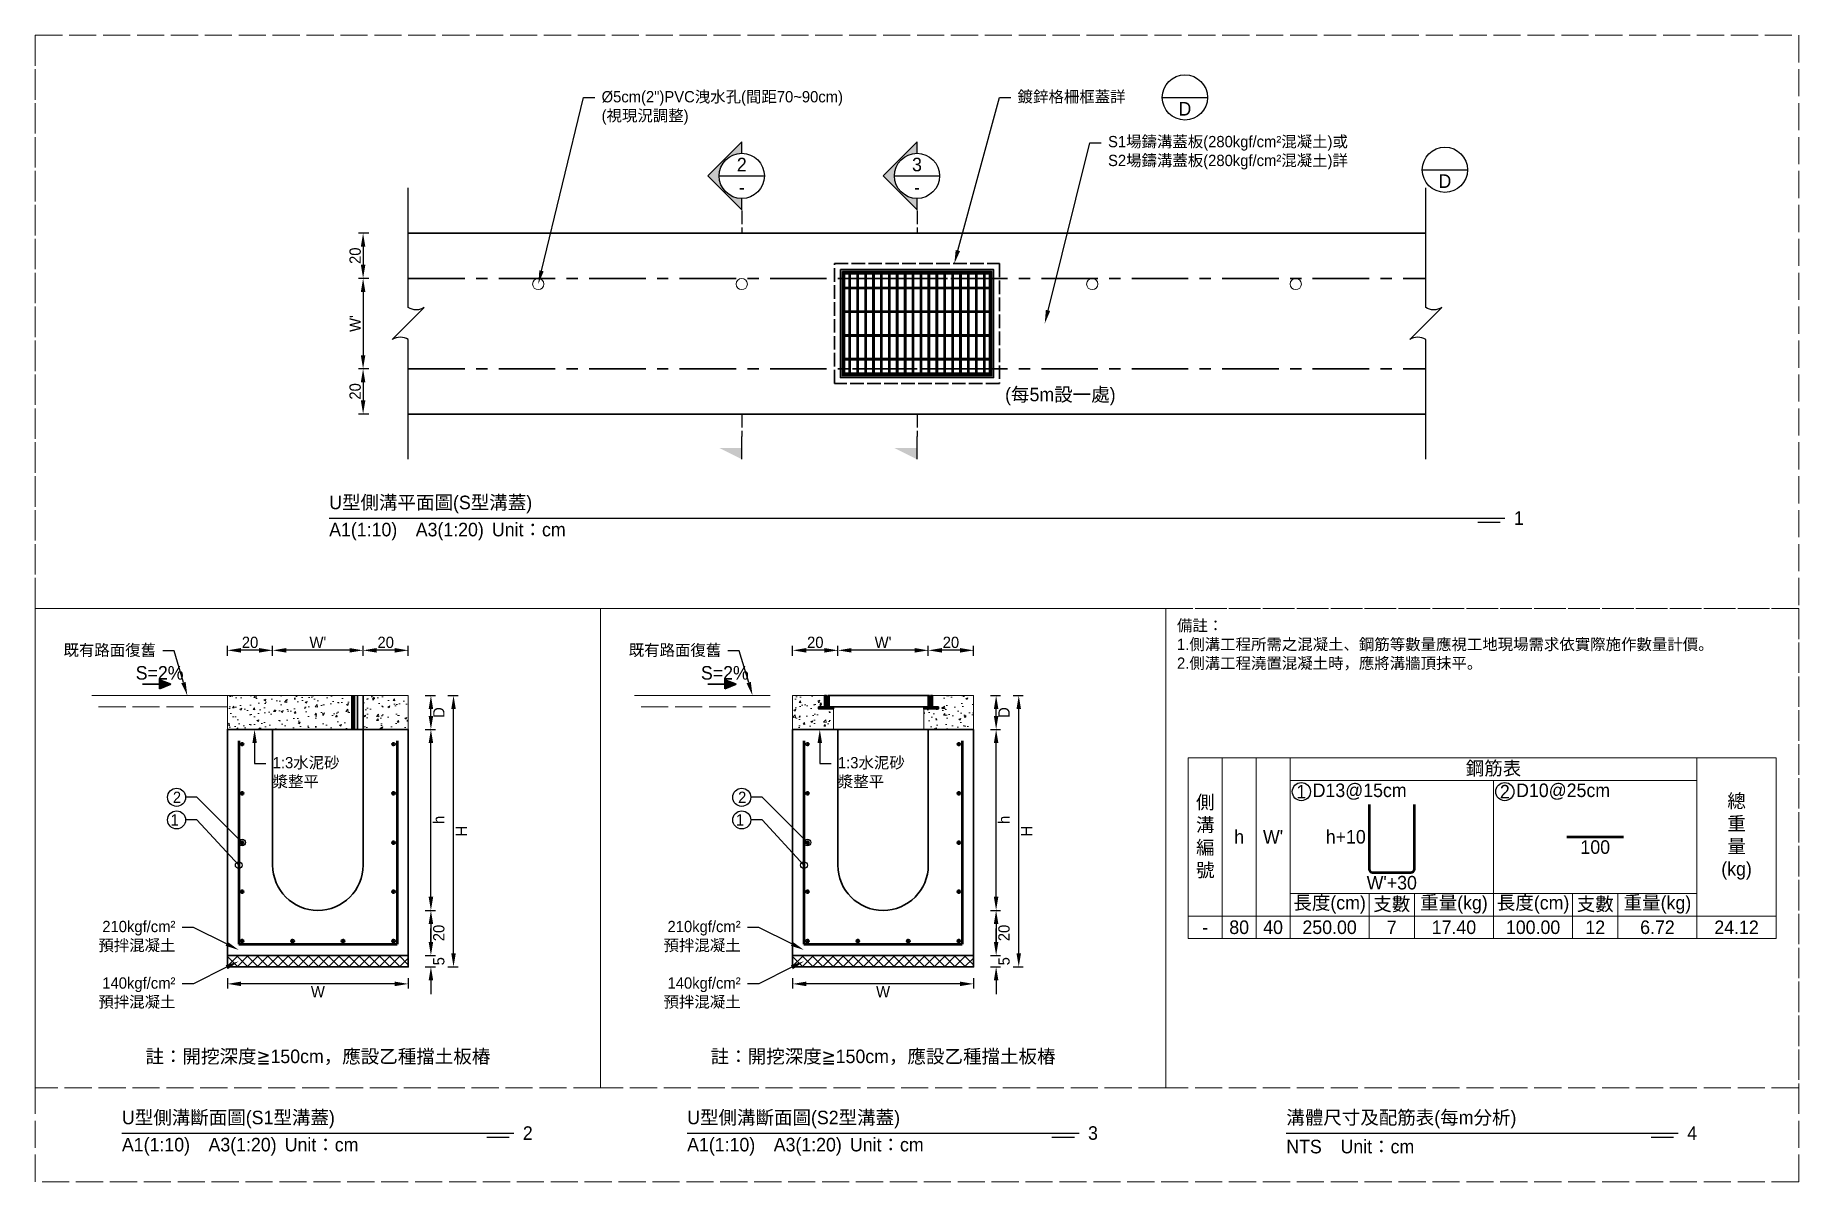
# Model space of a CAD drawing. Extents: x -8920 to 1950, y -2159 to 466.
# Drawn here: x -7060 to -6280, y -1164 to -657 of the extents above; entities that cross this region are included whole.
import ezdxf
from ezdxf import colors
from ezdxf.entities.mleader import LeaderData, LeaderLine
from ezdxf.math import Vec2, Vec3

# ---------------------------------------------------------------- set-up
doc = ezdxf.new("R2010")
doc.units = 0
doc.header["$MEASUREMENT"] = 0
doc.linetypes.add('ACAD_ISO02W100', pattern=[15, 12, -3])
doc.linetypes.add('CENTERX2', pattern=[4, 2.5, -0.5, 0.5, -0.5])
for name, color, linetype, lineweight in [('一、1.基本-圖框', 7, 'Continuous', 20), ('二、1.繪圖-既有設施', 8, 'Continuous', 20), ('二、2.繪圖-施作項目', 181, 'Continuous', 30), ('二、3.繪圖-排水流向', 170, 'Continuous', 30), ('二、4.繪圖-設計鋪面', 40, 'Continuous', 20), ('二、5.繪圖-鋼筋', 60, 'Continuous', 50), ('二、6.繪圖-其他施作項目', 35, 'Continuous', 30)]:
    doc.layers.add(name, color=color, linetype=linetype, lineweight=lineweight)
doc.layers.add('一、4.基本-隱藏', color=9, linetype='ACAD_ISO02W100', lineweight=20, plot=False)
doc.layers.add('三、1.文字-說明文字', color=2, linetype='Continuous')
doc.layers.add('三、3.文字-註解文字', color=2, linetype='Continuous')
doc.styles.add('次圖名(詳圖)', font='MS PGothic.ttf', dxfattribs={"height": 6})
doc.styles.add('註解文字(詳圖)', font='MS PGothic.ttf', dxfattribs={"height": 5})
doc.dimstyles.new('註解文字(詳圖)', dxfattribs={"dimtxt": 5, "dimasz": 6, "dimexe": 2, "dimexo": 5, "dimgap": 1, "dimtad": 2, "dimzin": 0, "dimdsep": 46, "dimtxsty": '註解文字(詳圖)', "dimcen": 0.1, "dimclrd": 144, "dimclre": 144, "dimclrt": 256, "dimadec": 0, "dimazin": 0, "dimtfac": 1, "dimtofl": 0, "dimtmove": 0, "dimatfit": 3, "dimfxlon": 1, "dimtolj": 1, "dimtzin": 0, "dimlwd": -1, "dimlwe": -1, "dimarcsym": 1})
pattern_1 = [(45, (-7875.3608, -580.8457), (-2.65165, 2.65165), []), (45, (-7874.477, -580.8457), (-2.65165, 2.65165), []), (45, (-7873.593, -580.8457), (-2.65165, 2.65165), []), (45, (-7872.709, -580.8457), (-2.65165, 2.65165), [])]

msp = doc.modelspace()

# ---------------------------------------------------------------- texts
at = {"layer": '一、1.基本-圖框', "char_height": 6, "attachment_point": 5, "style": '註解文字(詳圖)'}
for s, width, insert in [('{\\fMS PGothic|b0|i0|c128|p34;鋼筋表}', 94.24964, (-6415, -981.5)), ('側溝編號', 12.98354, (-6542.5, -1011.5)), ('{\\fMS PGothic|b0|i0|c128|p34;總重量(kg)}', 6, (-6307.5, -1011.5)), ('{\\fMS PGothic|b0|i0|c128|p34;h}', 12.98354, (-6527.5, -1011.5)), ("{\\fMS PGothic|b0|i0|c128|p34;W}'", 22.32258, (-6512.5, -1011.5)), ('{\\fMS PGothic|b0|i0|c128|p34;長度(cm)}', 35.02324, (-6487.5, -1041.5)), ('{\\fMS PGothic|b0|i0|c128|p34;支數}', 19.27354, (-6460, -1041.5)), ('{\\fMS PGothic|b0|i0|c128|p34;重量(kg)}', 30.27214, (-6432.5, -1041.5)), ('{\\fMS PGothic|b0|i0|c128|p34;長度(cm)}', 35.02324, (-6397.5, -1041.5)), ('{\\fMS PGothic|b0|i0|c128|p34;支數}', 19.27354, (-6370, -1041.5)), ('{\\fMS PGothic|b0|i0|c128|p34;重量(kg)}', 30.27214, (-6342.5, -1041.5))]:
    msp.add_mtext_dynamic_manual_height_columns(s, width=width, gutter_width=30, heights=[0], dxfattribs=dict(at, insert=insert))
at = {"layer": '三、1.文字-說明文字', "style": '註解文字(詳圖)'}
for s, width, insert, char_height, attachment_point in [('{\\fMS PGothic|b0|i0|c128|p34;D}', 12.5857, (-6551.5, -689.5), 6, 5), ('{\\fMS PGothic|b0|i0|c128|p34;D}', 12.5857, (-6436.5, -721.5), 6, 5), ('{\\fMS PGothic|b0|i0|c128|p34;備註：\\P1.側溝工程所需之混凝土、鋼筋等數量應視工地現場需求依實際施作數量計價。\\P2.側溝工程澆置混凝土時，應將溝牆頂抹平。}', 249.57878, (-6555, -915.5), 5, 1)]:
    msp.add_mtext_dynamic_manual_height_columns(s, width=width, gutter_width=30, heights=[0], dxfattribs=dict(at, insert=insert, char_height=char_height, attachment_point=attachment_point))
at = {"layer": '三、3.文字-註解文字', "char_height": 6}
for s, width, gutter_width, insert, attachment_point, style in [('2', 6.60394, 25, (-6747.5, -714.193), 5, '註解文字(詳圖)'), ('3', 6.60394, 25, (-6670, -714.193), 5, '註解文字(詳圖)'), ('-', 6.60394, 25, (-6747.5, -724.193), 5, '註解文字(詳圖)'), ('-', 6.60394, 25, (-6670, -724.193), 5, '註解文字(詳圖)'), ('(每5m設一處)', 52.41253, 30, (-6606.595, -816.77), 5, '註解文字(詳圖)'), ('{\\fMS PGothic|b0|i0|c128|p34;U型側溝平面圖(}S{\\fMS PGothic|b0|i0|c128|p34;型溝蓋)}', 138.66243, 15, (-6930, -864.5), 4, '次圖名(詳圖)'), ('A1(1:10)\u3000A3(1:20){\\fMS PGothic|b0|i0|c128|p34;^IUnit：cm}', 136.03259, 15, (-6930, -876.5), 4, '次圖名(詳圖)'), ('1', 3, 15, (-6406, -870.5), 4, '次圖名(詳圖)'), ('1', 8.38231, 30, (-6500, -991.5), 5, '註解文字(詳圖)'), ('D13@15cm', 6.06582, 30, (-6495, -991.5), 4, '註解文字(詳圖)'), ('2', 8.38231, 30, (-6410, -991.5), 5, '註解文字(詳圖)'), ('{\\fMS PGothic|b0|i0|c128|p34;D1}0{\\fMS PGothic|b0|i0|c128|p34;@}25{\\fMS PGothic|b0|i0|c128|p34;cm}', 6.06582, 30, (-6405, -991.5), 4, '註解文字(詳圖)'), ('-', 9.06048, 30, (-6542.5, -1051.5), 5, '註解文字(詳圖)'), ('80', 9.06048, 30, (-6527.5, -1051.5), 5, '註解文字(詳圖)'), ('40', 9.06048, 30, (-6512.5, -1051.5), 5, '註解文字(詳圖)'), ('250.00', 9.06048, 30, (-6487.5, -1051.5), 5, '註解文字(詳圖)'), ('7', 9.06048, 30, (-6460, -1051.5), 5, '註解文字(詳圖)'), ('17.40', 9.06048, 30, (-6432.5, -1051.5), 5, '註解文字(詳圖)'), ('{\\fMS PGothic|b0|i0|c128|p34;100}.00', 9.06048, 30, (-6397.5, -1051.5), 5, '註解文字(詳圖)'), ('12', 9.06048, 30, (-6370, -1051.5), 5, '註解文字(詳圖)'), ('6.72', 9.06048, 30, (-6342.5, -1051.5), 5, '註解文字(詳圖)'), ('24.12', 9.06048, 30, (-6307.5, -1051.5), 5, '註解文字(詳圖)'), ('{\\fMS PGothic|b0|i0|c128|p34;註：開挖深度≧150cm，應設乙種擋土板樁}', 156.49231, 30, (-6935, -1109), 5, '註解文字(詳圖)'), ('{\\fMS PGothic|b0|i0|c128|p34;註：開挖深度≧150cm，應設乙種擋土板樁}', 156.49231, 30, (-6685, -1109), 5, '註解文字(詳圖)'), ('{\\fMS PGothic|b0|i0|c128|p34;U型側溝斷面圖(}S{\\fMS PGothic|b0|i0|c128|p34;1型溝蓋)}', 134.12151, 15, (-7021.66, -1136.5), 4, '次圖名(詳圖)'), ('{\\fMS PGothic|b0|i0|c128|p34;U型側溝斷面圖(}S{\\fMS PGothic|b0|i0|c128|p34;2型溝蓋)}', 131.94411, 15, (-6771.66, -1136.5), 4, '次圖名(詳圖)'), ('{\\fMS PGothic|b0|i0|c128|p34;溝體尺寸}及{\\fMS PGothic|b0|i0|c128|p34;配筋表(每m分析)}', 144.80097, 15, (-6506.66, -1136.5), 4, '次圖名(詳圖)'), ('A1(1:10)\u3000A3(1:20){\\fMS PGothic|b0|i0|c128|p34;^IUnit：cm}', 136.03259, 15, (-7021.66, -1148.5), 4, '次圖名(詳圖)'), ('2', 3, 15, (-6844.34, -1142.5), 4, '次圖名(詳圖)'), ('A1(1:10)\u3000A3(1:20){\\fMS PGothic|b0|i0|c128|p34;^IUnit：cm}', 136.03259, 15, (-6771.66, -1148.5), 4, '次圖名(詳圖)'), ('3', 3, 15, (-6594.34, -1142.5), 4, '次圖名(詳圖)'), ('NTS{\\fMS PGothic|b0|i0|c128|p34;^IUnit：cm}', 136.03259, 15, (-6506.66, -1148.5), 4, '次圖名(詳圖)'), ('4', 3, 15, (-6329.34, -1142.5), 4, '次圖名(詳圖)')]:
    msp.add_mtext_dynamic_manual_height_columns(s, width=width, gutter_width=gutter_width, heights=[0], dxfattribs=dict(at, insert=insert, attachment_point=attachment_point, style=style))
at = {"layer": '二、3.繪圖-排水流向', "char_height": 6, "attachment_point": 5, "style": '註解文字(詳圖)'}
for insert in [(-7005, -939), (-6755, -939)]:
    msp.add_mtext_dynamic_manual_height_columns('{\\fMS PGothic|b0|i0|c128|p34;S=2%}', width=10.17412, gutter_width=30, heights=[0], dxfattribs=dict(at, insert=insert))
at = {"layer": '二、5.繪圖-鋼筋', "char_height": 6, "style": '註解文字(詳圖)'}
for s, width, insert, attachment_point in [('h+10', 8.87231, (-6471.5, -1011.5), 6), ('100', 3.56631, (-6370, -1013), 2), ("{\\fMS PGothic|b0|i0|c128|p34;W}'+3{\\fMS PGothic|b0|i0|c128|p34;0}", 3.56631, (-6460, -1028.75), 2)]:
    msp.add_mtext_dynamic_manual_height_columns(s, width=width, gutter_width=30, heights=[0], dxfattribs=dict(at, insert=insert, attachment_point=attachment_point))

# ---------------------------------------------------------------- blocks, each defined once
blk = doc.blocks.new('*D180')
at = {"layer": 'Defpoints', "color": 0, "transparency": 16777216}
for p in [(-6895, -744.5), (-6915, -764.5), (-6895, -764.5)]:
    blk.add_point(p, dxfattribs=at)
at = {"layer": '三、3.文字-註解文字', "color": 144, "transparency": 16777216}
for p, q in [((-6912.5, -744.5), (-6917, -744.5)), ((-6915, -750.5), (-6915, -758.5)), ((-6912.5, -764.5), (-6917, -764.5))]:
    blk.add_line(p, q, dxfattribs=at)
for points in [[(-6916, -750.5), (-6914, -750.5), (-6915, -744.5)], [(-6916, -758.5), (-6914, -758.5), (-6915, -764.5)]]:
    blk.add_solid(points, dxfattribs=at)
at = {"layer": '三、3.文字-註解文字', "transparency": 16777216, "insert": (-6918.5, -754.5), "char_height": 5, "attachment_point": 5, "rotation": 90, "style": '註解文字(詳圖)'}
blk.add_mtext('\\A1;20', dxfattribs=at)
blk = doc.blocks.new('*D181')
at = {"layer": 'Defpoints', "color": 0, "transparency": 16777216}
for p in [(-6895, -764.5), (-6915, -804.5), (-6895, -804.5)]:
    blk.add_point(p, dxfattribs=at)
at = {"layer": '三、3.文字-註解文字', "color": 144, "transparency": 16777216}
for p, q in [((-6912.5, -764.5), (-6917, -764.5)), ((-6915, -770.5), (-6915, -798.5)), ((-6912.5, -804.5), (-6917, -804.5))]:
    blk.add_line(p, q, dxfattribs=at)
for points in [[(-6916, -770.5), (-6914, -770.5), (-6915, -764.5)], [(-6916, -798.5), (-6914, -798.5), (-6915, -804.5)]]:
    blk.add_solid(points, dxfattribs=at)
at = {"layer": '三、3.文字-註解文字', "transparency": 16777216, "insert": (-6918.5, -784.5), "char_height": 5, "attachment_point": 5, "rotation": 90, "style": '註解文字(詳圖)'}
blk.add_mtext("\\A1;W'", dxfattribs=at)
blk = doc.blocks.new('*D182')
at = {"layer": 'Defpoints', "color": 0, "transparency": 16777216}
for p in [(-6895, -804.5), (-6915, -824.5), (-6895, -824.5)]:
    blk.add_point(p, dxfattribs=at)
at = {"layer": '三、3.文字-註解文字', "color": 144, "transparency": 16777216}
for p, q in [((-6912.5, -804.5), (-6917, -804.5)), ((-6915, -810.5), (-6915, -818.5)), ((-6912.5, -824.5), (-6917, -824.5))]:
    blk.add_line(p, q, dxfattribs=at)
for points in [[(-6916, -810.5), (-6914, -810.5), (-6915, -804.5)], [(-6916, -818.5), (-6914, -818.5), (-6915, -824.5)]]:
    blk.add_solid(points, dxfattribs=at)
at = {"layer": '三、3.文字-註解文字', "transparency": 16777216, "insert": (-6918.5, -814.5), "char_height": 5, "attachment_point": 5, "rotation": 90, "style": '註解文字(詳圖)'}
blk.add_mtext('\\A1;20', dxfattribs=at)
blk = doc.blocks.new('*D183')
at = {"layer": 'Defpoints', "color": 0, "transparency": 16777216}
for p in [(-6685, -964), (-6635, -964), (-6685, -1044)]:
    blk.add_point(p, dxfattribs=at)
at = {"layer": '三、3.文字-註解文字', "color": 144, "transparency": 16777216}
for p, q in [((-6637.5, -964), (-6633, -964)), ((-6635, -1038), (-6635, -970)), ((-6637.5, -1044), (-6633, -1044))]:
    blk.add_line(p, q, dxfattribs=at)
for points in [[(-6636, -970), (-6634, -970), (-6635, -964)], [(-6636, -1038), (-6634, -1038), (-6635, -1044)]]:
    blk.add_solid(points, dxfattribs=at)
at = {"layer": '三、3.文字-註解文字', "transparency": 16777216, "insert": (-6631.5, -1004), "char_height": 5, "attachment_point": 5, "rotation": 90, "style": '註解文字(詳圖)'}
blk.add_mtext('\\A1;h', dxfattribs=at)
blk = doc.blocks.new('*D184')
at = {"layer": 'Defpoints', "color": 0, "transparency": 16777216}
for p in [(-6685, -1044), (-6685, -1064), (-6635, -1064)]:
    blk.add_point(p, dxfattribs=at)
at = {"layer": '三、3.文字-註解文字', "color": 144, "transparency": 16777216}
for p, q in [((-6637.5, -1044), (-6633, -1044)), ((-6635, -1050), (-6635, -1058)), ((-6637.5, -1064), (-6633, -1064))]:
    blk.add_line(p, q, dxfattribs=at)
for points in [[(-6636, -1050), (-6634, -1050), (-6635, -1044)], [(-6636, -1058), (-6634, -1058), (-6635, -1064)]]:
    blk.add_solid(points, dxfattribs=at)
at = {"layer": '三、3.文字-註解文字', "transparency": 16777216, "insert": (-6631.5, -1054), "char_height": 5, "attachment_point": 5, "rotation": 90, "style": '註解文字(詳圖)'}
blk.add_mtext('\\A1;20', dxfattribs=at)
blk = doc.blocks.new('*D185')
at = {"layer": 'Defpoints', "color": 0, "transparency": 16777216}
for p in [(-6685, -1064), (-6685, -1069), (-6635, -1069)]:
    blk.add_point(p, dxfattribs=at)
at = {"layer": '三、3.文字-註解文字', "color": 144, "transparency": 16777216}
for p, q in [((-6635, -1058), (-6635, -1052)), ((-6637.5, -1064), (-6633, -1064)), ((-6637.5, -1069), (-6633, -1069)), ((-6635, -1075), (-6635, -1081))]:
    blk.add_line(p, q, dxfattribs=at)
for points in [[(-6636, -1058), (-6634, -1058), (-6635, -1064)], [(-6636, -1075), (-6634, -1075), (-6635, -1069)]]:
    blk.add_solid(points, dxfattribs=at)
at = {"layer": '三、3.文字-註解文字', "transparency": 16777216, "insert": (-6631.5, -1066.5), "char_height": 5, "attachment_point": 5, "rotation": 90, "style": '註解文字(詳圖)'}
blk.add_mtext('\\A1;5', dxfattribs=at)
blk = doc.blocks.new('排水流向')
at = {"layer": '二、3.繪圖-排水流向'}
h = blk.add_hatch(color=256, dxfattribs=at)
h.dxf.hatch_style = 1
h.paths.add_polyline_path([(0, 1), (0, -1), (2.5, 0)])
for points in [[(-3.75, 0), (0, 0)], [(0, 1), (0, -1)], [(2.5, 0), (0, 1)], [(2.5, 0), (0, -1)]]:
    blk.add_lwpolyline(points, dxfattribs=at)
blk = doc.blocks.new('*D186')
at = {"layer": 'Defpoints', "color": 0, "transparency": 16777216}
for p in [(-6645, -949), (-6635, -949), (-6645, -964)]:
    blk.add_point(p, dxfattribs=at)
at = {"layer": '三、3.文字-註解文字', "color": 144, "transparency": 16777216}
for p, q in [((-6637.5, -949), (-6633, -949)), ((-6635, -958), (-6635, -955)), ((-6637.5, -964), (-6633, -964))]:
    blk.add_line(p, q, dxfattribs=at)
for points in [[(-6636, -955), (-6634, -955), (-6635, -949)], [(-6636, -958), (-6634, -958), (-6635, -964)]]:
    blk.add_solid(points, dxfattribs=at)
at = {"layer": '三、3.文字-註解文字', "transparency": 16777216, "insert": (-6631.5, -956.5), "char_height": 5, "attachment_point": 5, "rotation": 90, "style": '註解文字(詳圖)'}
blk.add_mtext('\\A1;D', dxfattribs=at)
blk = doc.blocks.new('*D187')
at = {"layer": 'Defpoints', "color": 0, "transparency": 16777216}
for p in [(-6645, -949), (-6625, -949), (-6645, -1069)]:
    blk.add_point(p, dxfattribs=at)
at = {"layer": '三、3.文字-註解文字', "color": 144, "transparency": 16777216}
for p, q in [((-6627.5, -949), (-6623, -949)), ((-6625, -1063), (-6625, -955)), ((-6627.5, -1069), (-6623, -1069))]:
    blk.add_line(p, q, dxfattribs=at)
for points in [[(-6626, -955), (-6624, -955), (-6625, -949)], [(-6626, -1063), (-6624, -1063), (-6625, -1069)]]:
    blk.add_solid(points, dxfattribs=at)
at = {"layer": '三、3.文字-註解文字', "transparency": 16777216, "insert": (-6621.5, -1009), "char_height": 5, "attachment_point": 5, "rotation": 90, "style": '註解文字(詳圖)'}
blk.add_mtext('\\A1;H', dxfattribs=at)
blk = doc.blocks.new('_Small')
at = {"color": 0, "linetype": 'ByBlock', "lineweight": -2}
blk.add_circle((0, 0), 0.25, dxfattribs=at)
blk = doc.blocks.new('*D336')
at = {"layer": 'Defpoints', "color": 0, "transparency": 16777216}
for p in [(-6705, -929), (-6705, -964), (-6665, -964)]:
    blk.add_point(p, dxfattribs=at)
at = {"layer": '三、3.文字-註解文字', "color": 144, "transparency": 16777216}
for p, q in [((-6705, -931.5), (-6705, -927)), ((-6665, -931.5), (-6665, -927)), ((-6671, -929), (-6699, -929))]:
    blk.add_line(p, q, dxfattribs=at)
for points in [[(-6699, -928), (-6699, -930), (-6705, -929)], [(-6671, -928), (-6671, -930), (-6665, -929)]]:
    blk.add_solid(points, dxfattribs=at)
at = {"layer": '三、3.文字-註解文字', "transparency": 16777216, "insert": (-6685, -925.5), "char_height": 5, "attachment_point": 5, "style": '註解文字(詳圖)'}
blk.add_mtext("\\A1;W'", dxfattribs=at)
blk = doc.blocks.new('*D337')
at = {"layer": 'Defpoints', "color": 0, "transparency": 16777216}
for p in [(-6725, -929), (-6725, -964), (-6705, -964)]:
    blk.add_point(p, dxfattribs=at)
at = {"layer": '三、3.文字-註解文字', "color": 144, "transparency": 16777216}
for p, q in [((-6725, -931.5), (-6725, -927)), ((-6705, -931.5), (-6705, -927)), ((-6711, -929), (-6719, -929))]:
    blk.add_line(p, q, dxfattribs=at)
for points in [[(-6719, -928), (-6719, -930), (-6725, -929)], [(-6711, -928), (-6711, -930), (-6705, -929)]]:
    blk.add_solid(points, dxfattribs=at)
at = {"layer": '三、3.文字-註解文字', "transparency": 16777216, "insert": (-6715, -925.5), "char_height": 5, "attachment_point": 5, "style": '註解文字(詳圖)'}
blk.add_mtext('\\A1;20', dxfattribs=at)
blk = doc.blocks.new('*D338')
at = {"layer": 'Defpoints', "color": 0, "transparency": 16777216}
for p in [(-6665, -929), (-6665, -964), (-6645, -964)]:
    blk.add_point(p, dxfattribs=at)
at = {"layer": '三、3.文字-註解文字', "color": 144, "transparency": 16777216}
for p, q in [((-6665, -931.5), (-6665, -927)), ((-6645, -931.5), (-6645, -927)), ((-6651, -929), (-6659, -929))]:
    blk.add_line(p, q, dxfattribs=at)
for points in [[(-6659, -928), (-6659, -930), (-6665, -929)], [(-6651, -928), (-6651, -930), (-6645, -929)]]:
    blk.add_solid(points, dxfattribs=at)
at = {"layer": '三、3.文字-註解文字', "transparency": 16777216, "insert": (-6655, -925.5), "char_height": 5, "attachment_point": 5, "style": '註解文字(詳圖)'}
blk.add_mtext('\\A1;20', dxfattribs=at)
blk = doc.blocks.new('*D339')
at = {"layer": 'Defpoints', "color": 0, "transparency": 16777216}
for p in [(-6955, -929), (-6955, -964), (-6915, -964)]:
    blk.add_point(p, dxfattribs=at)
at = {"layer": '三、3.文字-註解文字', "color": 144, "transparency": 16777216}
for p, q in [((-6955, -931.5), (-6955, -927)), ((-6915, -931.5), (-6915, -927)), ((-6921, -929), (-6949, -929))]:
    blk.add_line(p, q, dxfattribs=at)
for points in [[(-6949, -928), (-6949, -930), (-6955, -929)], [(-6921, -928), (-6921, -930), (-6915, -929)]]:
    blk.add_solid(points, dxfattribs=at)
at = {"layer": '三、3.文字-註解文字', "transparency": 16777216, "insert": (-6935, -925.5), "char_height": 5, "attachment_point": 5, "style": '註解文字(詳圖)'}
blk.add_mtext("\\A1;W'", dxfattribs=at)
blk = doc.blocks.new('*D340')
at = {"layer": 'Defpoints', "color": 0, "transparency": 16777216}
for p in [(-6975, -929), (-6975, -964), (-6955, -964)]:
    blk.add_point(p, dxfattribs=at)
at = {"layer": '三、3.文字-註解文字', "color": 144, "transparency": 16777216}
for p, q in [((-6975, -931.5), (-6975, -927)), ((-6955, -931.5), (-6955, -927)), ((-6961, -929), (-6969, -929))]:
    blk.add_line(p, q, dxfattribs=at)
for points in [[(-6969, -928), (-6969, -930), (-6975, -929)], [(-6961, -928), (-6961, -930), (-6955, -929)]]:
    blk.add_solid(points, dxfattribs=at)
at = {"layer": '三、3.文字-註解文字', "transparency": 16777216, "insert": (-6965, -925.5), "char_height": 5, "attachment_point": 5, "style": '註解文字(詳圖)'}
blk.add_mtext('\\A1;20', dxfattribs=at)
blk = doc.blocks.new('*D341')
at = {"layer": 'Defpoints', "color": 0, "transparency": 16777216}
for p in [(-6915, -929), (-6915, -964), (-6895, -964)]:
    blk.add_point(p, dxfattribs=at)
at = {"layer": '三、3.文字-註解文字', "color": 144, "transparency": 16777216}
for p, q in [((-6915, -931.5), (-6915, -927)), ((-6895, -931.5), (-6895, -927)), ((-6901, -929), (-6909, -929))]:
    blk.add_line(p, q, dxfattribs=at)
for points in [[(-6909, -928), (-6909, -930), (-6915, -929)], [(-6901, -928), (-6901, -930), (-6895, -929)]]:
    blk.add_solid(points, dxfattribs=at)
at = {"layer": '三、3.文字-註解文字', "transparency": 16777216, "insert": (-6905, -925.5), "char_height": 5, "attachment_point": 5, "style": '註解文字(詳圖)'}
blk.add_mtext('\\A1;20', dxfattribs=at)
blk = doc.blocks.new('*D342')
at = {"layer": 'Defpoints', "color": 0, "transparency": 16777216}
for p in [(-6935, -964), (-6885, -964), (-6935, -1044)]:
    blk.add_point(p, dxfattribs=at)
at = {"layer": '三、3.文字-註解文字', "color": 144, "transparency": 16777216}
for p, q in [((-6887.5, -964), (-6883, -964)), ((-6885, -1038), (-6885, -970)), ((-6887.5, -1044), (-6883, -1044))]:
    blk.add_line(p, q, dxfattribs=at)
for points in [[(-6886, -970), (-6884, -970), (-6885, -964)], [(-6886, -1038), (-6884, -1038), (-6885, -1044)]]:
    blk.add_solid(points, dxfattribs=at)
at = {"layer": '三、3.文字-註解文字', "transparency": 16777216, "insert": (-6881.5, -1004), "char_height": 5, "attachment_point": 5, "rotation": 90, "style": '註解文字(詳圖)'}
blk.add_mtext('\\A1;h', dxfattribs=at)
blk = doc.blocks.new('*D343')
at = {"layer": 'Defpoints', "color": 0, "transparency": 16777216}
for p in [(-6935, -1044), (-6935, -1064), (-6885, -1064)]:
    blk.add_point(p, dxfattribs=at)
at = {"layer": '三、3.文字-註解文字', "color": 144, "transparency": 16777216}
for p, q in [((-6887.5, -1044), (-6883, -1044)), ((-6885, -1050), (-6885, -1058)), ((-6887.5, -1064), (-6883, -1064))]:
    blk.add_line(p, q, dxfattribs=at)
for points in [[(-6886, -1050), (-6884, -1050), (-6885, -1044)], [(-6886, -1058), (-6884, -1058), (-6885, -1064)]]:
    blk.add_solid(points, dxfattribs=at)
at = {"layer": '三、3.文字-註解文字', "transparency": 16777216, "insert": (-6881.5, -1054), "char_height": 5, "attachment_point": 5, "rotation": 90, "style": '註解文字(詳圖)'}
blk.add_mtext('\\A1;20', dxfattribs=at)
blk = doc.blocks.new('*D344')
at = {"layer": 'Defpoints', "color": 0, "transparency": 16777216}
for p in [(-6935, -1064), (-6935, -1069), (-6885, -1069)]:
    blk.add_point(p, dxfattribs=at)
at = {"layer": '三、3.文字-註解文字', "color": 144, "transparency": 16777216}
for p, q in [((-6885, -1058), (-6885, -1052)), ((-6887.5, -1064), (-6883, -1064)), ((-6887.5, -1069), (-6883, -1069)), ((-6885, -1075), (-6885, -1081))]:
    blk.add_line(p, q, dxfattribs=at)
for points in [[(-6886, -1058), (-6884, -1058), (-6885, -1064)], [(-6886, -1075), (-6884, -1075), (-6885, -1069)]]:
    blk.add_solid(points, dxfattribs=at)
at = {"layer": '三、3.文字-註解文字', "transparency": 16777216, "insert": (-6881.5, -1066.5), "char_height": 5, "attachment_point": 5, "rotation": 90, "style": '註解文字(詳圖)'}
blk.add_mtext('\\A1;5', dxfattribs=at)
blk = doc.blocks.new('*D345')
at = {"layer": 'Defpoints', "color": 0, "transparency": 16777216}
for p in [(-6895, -949), (-6885, -949), (-6895, -964)]:
    blk.add_point(p, dxfattribs=at)
at = {"layer": '三、3.文字-註解文字', "color": 144, "transparency": 16777216}
for p, q in [((-6887.5, -949), (-6883, -949)), ((-6885, -958), (-6885, -955)), ((-6887.5, -964), (-6883, -964))]:
    blk.add_line(p, q, dxfattribs=at)
for points in [[(-6886, -955), (-6884, -955), (-6885, -949)], [(-6886, -958), (-6884, -958), (-6885, -964)]]:
    blk.add_solid(points, dxfattribs=at)
at = {"layer": '三、3.文字-註解文字', "transparency": 16777216, "insert": (-6881.5, -956.5), "char_height": 5, "attachment_point": 5, "rotation": 90, "style": '註解文字(詳圖)'}
blk.add_mtext('\\A1;D', dxfattribs=at)
blk = doc.blocks.new('*D346')
at = {"layer": 'Defpoints', "color": 0, "transparency": 16777216}
for p in [(-6895, -949), (-6875, -949), (-6895, -1069)]:
    blk.add_point(p, dxfattribs=at)
at = {"layer": '三、3.文字-註解文字', "color": 144, "transparency": 16777216}
for p, q in [((-6877.5, -949), (-6873, -949)), ((-6875, -1063), (-6875, -955)), ((-6877.5, -1069), (-6873, -1069))]:
    blk.add_line(p, q, dxfattribs=at)
for points in [[(-6876, -955), (-6874, -955), (-6875, -949)], [(-6876, -1063), (-6874, -1063), (-6875, -1069)]]:
    blk.add_solid(points, dxfattribs=at)
at = {"layer": '三、3.文字-註解文字', "transparency": 16777216, "insert": (-6871.5, -1009), "char_height": 5, "attachment_point": 5, "rotation": 90, "style": '註解文字(詳圖)'}
blk.add_mtext('\\A1;H', dxfattribs=at)
blk = doc.blocks.new('*D347')
at = {"layer": 'Defpoints', "color": 0, "transparency": 16777216}
for p in [(-6725, -1069), (-6645, -1069), (-6725, -1076.5)]:
    blk.add_point(p, dxfattribs=at)
at = {"layer": '三、3.文字-註解文字', "color": 144, "transparency": 16777216}
for p, q in [((-6725, -1074), (-6725, -1078.5)), ((-6645, -1074), (-6645, -1078.5)), ((-6651, -1076.5), (-6719, -1076.5))]:
    blk.add_line(p, q, dxfattribs=at)
for points in [[(-6719, -1075.5), (-6719, -1077.5), (-6725, -1076.5)], [(-6651, -1075.5), (-6651, -1077.5), (-6645, -1076.5)]]:
    blk.add_solid(points, dxfattribs=at)
at = {"layer": '三、3.文字-註解文字', "transparency": 16777216, "insert": (-6685, -1080), "char_height": 5, "attachment_point": 5, "style": '註解文字(詳圖)'}
blk.add_mtext('\\A1;W', dxfattribs=at)
blk = doc.blocks.new('*D348')
at = {"layer": 'Defpoints', "color": 0, "transparency": 16777216}
for p in [(-6975, -1069), (-6895, -1069), (-6975, -1076.5)]:
    blk.add_point(p, dxfattribs=at)
at = {"layer": '三、3.文字-註解文字', "color": 144, "transparency": 16777216}
for p, q in [((-6975, -1074), (-6975, -1078.5)), ((-6895, -1074), (-6895, -1078.5)), ((-6901, -1076.5), (-6969, -1076.5))]:
    blk.add_line(p, q, dxfattribs=at)
for points in [[(-6969, -1075.5), (-6969, -1077.5), (-6975, -1076.5)], [(-6901, -1075.5), (-6901, -1077.5), (-6895, -1076.5)]]:
    blk.add_solid(points, dxfattribs=at)
at = {"layer": '三、3.文字-註解文字', "transparency": 16777216, "insert": (-6935, -1080), "char_height": 5, "attachment_point": 5, "style": '註解文字(詳圖)'}
blk.add_mtext('\\A1;W', dxfattribs=at)

# ---------------------------------------------------------------- dimensions: what is measured, and where the dimension line sits
at = {"layer": '三、3.文字-註解文字'}
for base, p1, p2, text, picture, middle in [((-6915, -764.5), (-6895, -744.5), (-6895, -764.5), '20', '*D180', (-6918.5, -754.5)), ((-6915, -804.5), (-6895, -764.5), (-6895, -804.5), "W'", '*D181', (-6918.5, -784.5)), ((-6915, -824.5), (-6895, -804.5), (-6895, -824.5), '20', '*D182', (-6918.5, -814.5)), ((-6885, -949), (-6895, -964), (-6895, -949), 'D', '*D345', (-6881.5, -956.5)), ((-6875, -949), (-6895, -1069), (-6895, -949), 'H', '*D346', (-6871.5, -1009)), ((-6635, -949), (-6645, -964), (-6645, -949), 'D', '*D186', (-6631.5, -956.5)), ((-6625, -949), (-6645, -1069), (-6645, -949), 'H', '*D187', (-6621.5, -1009)), ((-6885, -964), (-6935, -1044), (-6935, -964), 'h', '*D342', (-6881.5, -1004)), ((-6635, -964), (-6685, -1044), (-6685, -964), 'h', '*D183', (-6631.5, -1004)), ((-6885, -1064), (-6935, -1044), (-6935, -1064), '20', '*D343', (-6881.5, -1054)), ((-6635, -1064), (-6685, -1044), (-6685, -1064), '20', '*D184', (-6631.5, -1054)), ((-6885, -1069), (-6935, -1064), (-6935, -1069), '5', '*D344', (-6881.5, -1066.5)), ((-6635, -1069), (-6685, -1064), (-6685, -1069), '5', '*D185', (-6631.5, -1066.5))]:
    dim = msp.add_linear_dim(base=base, p1=p1, p2=p2, angle=90, text=text, dimstyle='註解文字(詳圖)', dxfattribs=at)
    dim.commit()
    dim.dimension.update_dxf_attribs({"geometry": picture, "text_midpoint": middle})
for base, p1, p2, text, picture, middle in [((-6975, -929), (-6955, -964), (-6975, -964), '20', '*D340', (-6965, -925.5)), ((-6955, -929), (-6915, -964), (-6955, -964), "W'", '*D339', (-6935, -925.5)), ((-6915, -929), (-6895, -964), (-6915, -964), '20', '*D341', (-6905, -925.5)), ((-6725, -929), (-6705, -964), (-6725, -964), '20', '*D337', (-6715, -925.5)), ((-6705, -929), (-6665, -964), (-6705, -964), "W'", '*D336', (-6685, -925.5)), ((-6665, -929), (-6645, -964), (-6665, -964), '20', '*D338', (-6655, -925.5)), ((-6975, -1076.5), (-6895, -1069), (-6975, -1069), 'W', '*D348', (-6935, -1080)), ((-6725, -1076.5), (-6645, -1069), (-6725, -1069), 'W', '*D347', (-6685, -1080))]:
    dim = msp.add_linear_dim(base=base, p1=p1, p2=p2, text=text, dimstyle='註解文字(詳圖)', dxfattribs=at)
    dim.commit()
    dim.dimension.update_dxf_attribs({"geometry": picture, "text_midpoint": middle})

# ---------------------------------------------------------------- hatches: boundary and pattern name
at = {"layer": '三、3.文字-註解文字'}
h = msp.add_hatch(color=256, dxfattribs=at)
h.dxf.hatch_style = 1
h.paths.add_polyline_path([(-6747.5, -704.193), (-6762.5, -719.193), (-6747.5, -734.193), (-6747.5, -729.193, -0.4142136), (-6757.5, -719.193, -0.4142136), (-6747.5, -709.193)])
h = msp.add_hatch(color=256, dxfattribs=at)
h.dxf.hatch_style = 1
h.paths.add_polyline_path([(-6670, -704.193), (-6685, -719.193), (-6670, -734.193), (-6670, -729.193, -0.4142136), (-6680, -719.193, -0.4142136), (-6670, -709.193)])
h = msp.add_hatch(color=256, dxfattribs=at)
h.dxf.hatch_style = 1
h.paths.add_polyline_path([(-6757.5, -839.5), (-6747.5, -844.5), (-6747.5, -839.5)])
h = msp.add_hatch(color=256, dxfattribs=at)
h.dxf.hatch_style = 1
h.paths.add_polyline_path([(-6680, -839.5), (-6670, -844.5), (-6670, -839.5)])
at = {"layer": '二、1.繪圖-既有設施'}
h = msp.add_hatch(dxfattribs=at)
h.set_pattern_fill('AR-CONC', color=256, scale=0.05)
h.set_pattern_definition([(50, (-6076.3764, -2170.0555), (9.109233, -0.796954), [0.9525, -10.4775]), (355, (-6076.376, -2170.0555), (-1.76217, 9.55284), [0.762, -8.38203]), (100.45144, (-6075.617, -2170.122), (7.34706, 8.75589), [0.8095, -8.90451]), (46.1842, (-6076.376, -2167.515), (13.55395, -2.10212), [1.42875, -15.71625]), (96.6356, (-6075.247, -2167.69), (11.87021, 12.37131), [1.21425, -13.35678]), (351.1842, (-6076.376, -2167.515), (11.87021, 12.3713), [1.143, -12.57299]), (21, (-6075.1064, -2168.1505), (7.58072, -5.11326), [0.9525, -10.4775]), (326, (-6075.106, -2168.1505), (3.0901, 9.2094), [0.762, -8.382]), (71.45144, (-6074.475, -2168.577), (10.67082, 4.09614), [0.8095, -8.904497]), (37.5, (-6076.3764, -2170.0555), (0.15443, 4.227752), [0, -8.2804, 0, -8.509, 0, -8.41375]), (7.5, (-6076.3764, -2170.0555), (3.340983, 5.009029), [0, -4.8514, 0, -8.0899, 0, -3.20675]), (327.5, (-6079.2085, -2170.0555), (6.77953, -0.286437), [0, -3.175, 0, -9.906, 0, -13.1445]), (317.5, (-6080.4785, -2170.0555), (7.40646, 1.271325), [0, -4.1275, 0, -6.5786, 0, -9.3345])])
h.paths.add_polyline_path([(-6920, -949), (-6975, -949), (-6975, -964), (-6920, -964)])
h.paths.add_polyline_path([(-6895, -949), (-6915, -949), (-6915, -964), (-6895, -964)])
h = msp.add_hatch(dxfattribs=at)
h.set_pattern_fill('AR-CONC', color=256, scale=0.05)
h.set_pattern_definition([(50, (-5878.56, -2172.5664), (9.109233, -0.796954), [0.9525, -10.4775]), (355, (-5878.56, -2172.566), (-1.76217, 9.55284), [0.762, -8.38203]), (100.45144, (-5877.801, -2172.633), (7.34706, 8.75589), [0.8095, -8.90451]), (46.1842, (-5878.56, -2170.026), (13.55395, -2.10212), [1.42875, -15.71625]), (96.6356, (-5877.431, -2170.202), (11.87021, 12.37131), [1.21425, -13.35678]), (351.1842, (-5878.56, -2170.026), (11.87021, 12.3713), [1.143, -12.57299]), (21, (-5877.29, -2170.6614), (7.58072, -5.11326), [0.9525, -10.4775]), (326, (-5877.29, -2170.661), (3.0901, 9.2094), [0.762, -8.382]), (71.45144, (-5876.6585, -2171.0875), (10.67082, 4.09614), [0.8095, -8.904497]), (37.5, (-5878.5602, -2172.5664), (0.15443, 4.227752), [0, -8.2804, 0, -8.509, 0, -8.41375]), (7.5, (-5878.56, -2172.5664), (3.340983, 5.009029), [0, -4.8514, 0, -8.0899, 0, -3.20675]), (327.5, (-5881.3923, -2172.5664), (6.77953, -0.286437), [0, -3.175, 0, -9.906, 0, -13.1445]), (317.5, (-5882.662, -2172.5664), (7.40646, 1.271325), [0, -4.1275, 0, -6.5786, 0, -9.3345])])
h.paths.add_polyline_path([(-6707, -964), (-6707, -954.9), (-6713.5, -954.9), (-6713.5, -954), (-6710.9, -954), (-6710.9, -949), (-6725, -949), (-6725, -964)])
h.paths.add_polyline_path([(-6645, -964), (-6645, -949), (-6663.1, -949), (-6663.1, -954), (-6660.5, -954), (-6660.5, -954.9), (-6667, -954.9), (-6667, -964)])
at = {"layer": '二、2.繪圖-施作項目'}
h = msp.add_hatch(dxfattribs=at)
h.set_pattern_fill('ANSI37', color=256)
h.set_pattern_definition([(45, (-6510.363, -860.0427), (-2.245064, 2.245064), []), (135, (-6510.363, -860.0427), (-2.245064, -2.245064), [])])
h.paths.add_polyline_path([(-6895, -1069), (-6975, -1069), (-6975, -1064), (-6895, -1064)])
h = msp.add_hatch(dxfattribs=at)
h.set_pattern_fill('ANSI37', color=256)
h.set_pattern_definition([(45, (-6260.363, -860.0427), (-2.245064, 2.245064), []), (135, (-6260.363, -860.0427), (-2.245064, -2.245064), [])])
h.paths.add_polyline_path([(-6645, -1069), (-6725, -1069), (-6725, -1064), (-6645, -1064)])
at = {"layer": '二、5.繪圖-鋼筋'}
h = msp.add_hatch(color=256, dxfattribs=at)
h.dxf.hatch_style = 1
h.paths.add_polyline_path([(-6968, -970.5, 1), (-6969, -970.5, 1)])
h = msp.add_hatch(color=256, dxfattribs=at)
h.dxf.hatch_style = 1
h.paths.add_polyline_path([(-6901, -970.5, 1), (-6902, -970.5, 1)])
h = msp.add_hatch(color=256, dxfattribs=at)
h.dxf.hatch_style = 1
h.paths.add_polyline_path([(-6718, -970.5, 1), (-6719, -970.5, 1)])
h = msp.add_hatch(color=256, dxfattribs=at)
h.dxf.hatch_style = 1
h.paths.add_polyline_path([(-6651, -970.5, 1), (-6652, -970.5, 1)])
h = msp.add_hatch(color=256, dxfattribs=at)
h.dxf.hatch_style = 1
h.paths.add_polyline_path([(-6968, -992.25, 1), (-6969, -992.25, 1)])
h = msp.add_hatch(color=256, dxfattribs=at)
h.dxf.hatch_style = 1
h.paths.add_polyline_path([(-6901, -992.25, 1), (-6902, -992.25, 1)])
h = msp.add_hatch(color=256, dxfattribs=at)
h.dxf.hatch_style = 1
h.paths.add_polyline_path([(-6718, -992.25, 1), (-6719, -992.25, 1)])
h = msp.add_hatch(color=256, dxfattribs=at)
h.dxf.hatch_style = 1
h.paths.add_polyline_path([(-6651, -992.25, 1), (-6652, -992.25, 1)])
h = msp.add_hatch(color=256, dxfattribs=at)
h.dxf.hatch_style = 1
h.paths.add_polyline_path([(-6968, -1014, 1), (-6969, -1014, 1)])
h = msp.add_hatch(color=256, dxfattribs=at)
h.dxf.hatch_style = 1
h.paths.add_polyline_path([(-6901, -1014, 1), (-6902, -1014, 1)])
h = msp.add_hatch(color=256, dxfattribs=at)
h.dxf.hatch_style = 1
h.paths.add_polyline_path([(-6718, -1014, 1), (-6719, -1014, 1)])
h = msp.add_hatch(color=256, dxfattribs=at)
h.dxf.hatch_style = 1
h.paths.add_polyline_path([(-6651, -1014, 1), (-6652, -1014, 1)])
h = msp.add_hatch(color=256, dxfattribs=at)
h.dxf.hatch_style = 1
h.paths.add_polyline_path([(-6968, -1035.75, 1), (-6969, -1035.75, 1)])
h = msp.add_hatch(color=256, dxfattribs=at)
h.dxf.hatch_style = 1
h.paths.add_polyline_path([(-6901, -1035.75, 1), (-6902, -1035.75, 1)])
h = msp.add_hatch(color=256, dxfattribs=at)
h.dxf.hatch_style = 1
h.paths.add_polyline_path([(-6718, -1035.75, 1), (-6719, -1035.75, 1)])
h = msp.add_hatch(color=256, dxfattribs=at)
h.dxf.hatch_style = 1
h.paths.add_polyline_path([(-6651, -1035.75, 1), (-6652, -1035.75, 1)])
h = msp.add_hatch(color=256, dxfattribs=at)
h.dxf.hatch_style = 1
h.paths.add_polyline_path([(-6968, -1057.5, 1), (-6969, -1057.5, 1)])
h = msp.add_hatch(color=256, dxfattribs=at)
h.dxf.hatch_style = 1
h.paths.add_polyline_path([(-6945.67, -1057.5, 1), (-6946.67, -1057.5, 1)])
h = msp.add_hatch(color=256, dxfattribs=at)
h.dxf.hatch_style = 1
h.paths.add_polyline_path([(-6923.34, -1057.5, 1), (-6924.34, -1057.5, 1)])
h = msp.add_hatch(color=256, dxfattribs=at)
h.dxf.hatch_style = 1
h.paths.add_polyline_path([(-6901, -1057.5, 1), (-6902, -1057.5, 1)])
h = msp.add_hatch(color=256, dxfattribs=at)
h.dxf.hatch_style = 1
h.paths.add_polyline_path([(-6718, -1057.5, 1), (-6719, -1057.5, 1)])
h = msp.add_hatch(color=256, dxfattribs=at)
h.dxf.hatch_style = 1
h.paths.add_polyline_path([(-6695.67, -1057.5, 1), (-6696.67, -1057.5, 1)])
h = msp.add_hatch(color=256, dxfattribs=at)
h.dxf.hatch_style = 1
h.paths.add_polyline_path([(-6673.34, -1057.5, 1), (-6674.34, -1057.5, 1)])
h = msp.add_hatch(color=256, dxfattribs=at)
h.dxf.hatch_style = 1
h.paths.add_polyline_path([(-6651, -1057.5, 1), (-6652, -1057.5, 1)])
at = {"layer": '二、6.繪圖-其他施作項目'}
h = msp.add_hatch(color=256, dxfattribs=at)
h.dxf.hatch_style = 1
h.paths.add_polyline_path([(-6703.9, -808.4), (-6636.1, -808.4), (-6636.1, -760.6), (-6703.9, -760.6)])
h.paths.add_polyline_path([(-6703, -807.5), (-6637, -807.5), (-6637, -761.5), (-6703, -761.5)], flags=16)
h.paths.add_polyline_path([(-6700, -764.5), (-6640, -764.5), (-6640, -804.5), (-6700, -804.5)], flags=0)
h = msp.add_hatch(dxfattribs=at)
h.set_pattern_fill('ANSI34', color=256, scale=5)
h.set_pattern_definition(pattern_1)
h.paths.add_polyline_path([(-6638, -768.5), (-6702, -768.5), (-6702, -769), (-6638, -769)])
h = msp.add_hatch(dxfattribs=at)
h.set_pattern_fill('ANSI34', color=256, scale=5)
h.set_pattern_definition(pattern_1)
h.paths.add_polyline_path([(-6638, -779), (-6702, -779), (-6702, -779.5), (-6638, -779.5)])
h = msp.add_hatch(dxfattribs=at)
h.set_pattern_fill('ANSI34', color=256, scale=5)
h.set_pattern_definition(pattern_1)
h.paths.add_polyline_path([(-6638, -789.5), (-6702, -789.5), (-6702, -790), (-6638, -790)])
h = msp.add_hatch(dxfattribs=at)
h.set_pattern_fill('ANSI34', color=256, scale=5)
h.set_pattern_definition(pattern_1)
h.paths.add_polyline_path([(-6638, -800), (-6702, -800), (-6702, -800.5), (-6638, -800.5)])
h = msp.add_hatch(dxfattribs=at)
h.set_pattern_fill('ANSI31', color=256, scale=0.1)
h.set_pattern_definition([(45, (-4995.49114, -2253.28593), (-0.224506403, 0.224506403), [])])
h.paths.add_polyline_path([(-6710.9, -954), (-6713.5, -954), (-6713.5, -954.9), (-6707, -954.9), (-6707, -954), (-6710, -954), (-6710, -949), (-6710.9, -949)])
h.paths.add_polyline_path([(-6663.1, -949), (-6664, -949), (-6664, -954), (-6667, -954), (-6667, -954.9), (-6660.5, -954.9), (-6660.5, -954), (-6663.1, -954)])

# ---------------------------------------------------------------- linework, layer by layer
at = {"layer": '一、1.基本-圖框'}
for points in [[(-6550, -1046.5), (-6535, -1046.5), (-6535, -976.5), (-6550, -976.5)], [(-6535, -1046.5), (-6520, -1046.5), (-6520, -976.5), (-6535, -976.5)], [(-6520, -1046.5), (-6505, -1046.5), (-6505, -976.5), (-6520, -976.5)], [(-6505, -986.5), (-6325, -986.5), (-6325, -976.5), (-6505, -976.5)], [(-6290, -1046.5), (-6325, -1046.5), (-6325, -976.5), (-6290, -976.5)], [(-6505, -986.5), (-6415, -986.5), (-6415, -1036.5), (-6505, -1036.5)], [(-6415, -986.5), (-6325, -986.5), (-6325, -1036.5), (-6415, -1036.5)], [(-6505, -1036.5), (-6470, -1036.5), (-6470, -1046.5), (-6505, -1046.5)], [(-6470, -1036.5), (-6450, -1036.5), (-6450, -1046.5), (-6470, -1046.5)], [(-6450, -1036.5), (-6415, -1036.5), (-6415, -1046.5), (-6450, -1046.5)], [(-6415, -1036.5), (-6380, -1036.5), (-6380, -1046.5), (-6415, -1046.5)], [(-6380, -1036.5), (-6360, -1036.5), (-6360, -1046.5), (-6380, -1046.5)], [(-6360, -1036.5), (-6325, -1036.5), (-6325, -1046.5), (-6360, -1046.5)], [(-6550, -1046.5), (-6535, -1046.5), (-6535, -1056.5), (-6550, -1056.5)], [(-6535, -1046.5), (-6520, -1046.5), (-6520, -1056.5), (-6535, -1056.5)], [(-6520, -1046.5), (-6505, -1046.5), (-6505, -1056.5), (-6520, -1056.5)], [(-6505, -1046.5), (-6470, -1046.5), (-6470, -1056.5), (-6505, -1056.5)], [(-6470, -1046.5), (-6450, -1046.5), (-6450, -1056.5), (-6470, -1056.5)], [(-6450, -1046.5), (-6415, -1046.5), (-6415, -1056.5), (-6450, -1056.5)], [(-6415, -1046.5), (-6380, -1046.5), (-6380, -1056.5), (-6415, -1056.5)], [(-6380, -1046.5), (-6360, -1046.5), (-6360, -1056.5), (-6380, -1056.5)], [(-6360, -1046.5), (-6325, -1046.5), (-6325, -1056.5), (-6360, -1056.5)], [(-6325, -1046.5), (-6290, -1046.5), (-6290, -1056.5), (-6325, -1056.5)]]:
    msp.add_lwpolyline(points, close=True, dxfattribs=at)
at = {"layer": '一、4.基本-隱藏'}
for points in [[(-7060, -657), (-6280, -657), (-6280, -910.5), (-7060, -910.5)], [(-7060, -657), (-6280, -657), (-6280, -1164), (-7060, -1164)], [(-7060, -910.5), (-6810, -910.5), (-6810, -1122.5), (-7060, -1122.5)], [(-6810, -910.5), (-6560, -910.5), (-6560, -1122.5), (-6810, -1122.5)], [(-6560, -910.5), (-6280, -910.5), (-6280, -1122.5), (-6560, -1122.5)]]:
    msp.add_lwpolyline(points, close=True, dxfattribs=at)
at = {"layer": '三、3.文字-註解文字'}
for points in [[(-6561.5, -684.5), (-6541.5, -684.5)], [(-6747.5, -709.193), (-6747.5, -704.193), (-6762.5, -719.193), (-6747.5, -734.193), (-6747.5, -729.193)], [(-6670, -709.193), (-6670, -704.193), (-6685, -719.193), (-6670, -734.193), (-6670, -729.193)], [(-6446.5, -716.5), (-6426.5, -716.5)], [(-6757.5, -719.193), (-6737.5, -719.193)], [(-6680, -719.193), (-6660, -719.193)], [(-6747.5, -844.5), (-6747.5, -834.5)], [(-6670, -844.5), (-6670, -834.5)], [(-6930, -870.5), (-6410, -870.5)], [(-6412, -872.5), (-6422, -872.5)], [(-7021.66, -1142.5), (-6848.34, -1142.5)], [(-6850.34, -1144.5), (-6860.34, -1144.5)], [(-6771.66, -1142.5), (-6598.34, -1142.5)], [(-6600.34, -1144.5), (-6610.34, -1144.5)], [(-6506.66, -1142.5), (-6333.34, -1142.5)], [(-6335.34, -1144.5), (-6345.34, -1144.5)]]:
    msp.add_lwpolyline(points, dxfattribs=at)
for points in [[(-6895, -844.5), (-6895, -791.571, 0.2828427), (-6902.071, -791.571), (-6887.929, -777.429, -0.2828427), (-6895, -777.429), (-6895, -724.5)], [(-6445, -844.5), (-6445, -791.571, 0.2828427), (-6452.071, -791.571), (-6437.929, -777.429, -0.2828427), (-6445, -777.429), (-6445, -724.5)]]:
    msp.add_lwpolyline(points, format="xyb", dxfattribs=at)
at = {"layer": '三、3.文字-註解文字', "linetype": 'ACAD_ISO02W100', "ltscale": 0.5}
for points in [[(-6747.5, -734.5), (-6747.5, -744.5)], [(-6670, -734.5), (-6670, -744.5)], [(-6747.5, -824.5), (-6747.5, -834.5)], [(-6670, -824.5), (-6670, -834.5)]]:
    msp.add_lwpolyline(points, dxfattribs=at)
at = {"layer": '三、3.文字-註解文字'}
for centre, radius in [((-6551.5, -684.5), 10), ((-6747.5, -719.193), 10), ((-6670, -719.193), 10), ((-6436.5, -716.5), 10), ((-6997.5, -994), 4), ((-6747.5, -994), 4), ((-6500, -991.5), 4), ((-6410, -991.5), 4), ((-6997.5, -1004), 4), ((-6747.5, -1004), 4)]:
    msp.add_circle(centre, radius, dxfattribs=at)
at = {"layer": '二、1.繪圖-既有設施'}
msp.add_lwpolyline([(-6975, -964), (-6975, -949), (-6895, -949), (-6895, -964)], close=True, dxfattribs=at)
for points in [[(-6707, -954), (-6707, -964), (-6725, -964), (-6725, -949), (-6710.9, -949)], [(-6667, -954), (-6667, -964), (-6645, -964), (-6645, -949), (-6663.1, -949)]]:
    msp.add_lwpolyline(points, dxfattribs=at)
for centre in [(-6837.5, -767), (-6747.5, -767), (-6592.5, -767), (-6502.5, -767)]:
    msp.add_circle(centre, 2.5, dxfattribs=at)
at = {"layer": '二、2.繪圖-施作項目'}
for points in [[(-6895, -744.5), (-6445, -744.5)], [(-6895, -824.5), (-6445, -824.5)], [(-6975, -1064), (-6895, -1064)], [(-6725, -1064), (-6645, -1064)]]:
    msp.add_lwpolyline(points, dxfattribs=at)
at = {"layer": '二、2.繪圖-施作項目', "linetype": 'CENTERX2', "ltscale": 10}
for points in [[(-6895, -764.5), (-6445, -764.5)], [(-6895, -804.5), (-6445, -804.5)]]:
    msp.add_lwpolyline(points, dxfattribs=at)
at = {"layer": '二、2.繪圖-施作項目'}
for points in [[(-6895, -964), (-6975, -964), (-6975, -1069), (-6895, -1069)], [(-6645, -964), (-6725, -964), (-6725, -1069), (-6645, -1069)]]:
    msp.add_lwpolyline(points, close=True, dxfattribs=at)
for points in [[(-6955, -964), (-6955, -1024, 1), (-6915, -1024), (-6915, -964)], [(-6705, -964), (-6705, -1024, 1), (-6665, -1024), (-6665, -964)]]:
    msp.add_lwpolyline(points, format="xyb", dxfattribs=at)
at = {"layer": '二、4.繪圖-設計鋪面'}
for points in [[(-6975, -949), (-7035, -949)], [(-6735, -949), (-6795, -949)]]:
    msp.add_lwpolyline(points, dxfattribs=at)
at = {"layer": '二、4.繪圖-設計鋪面', "linetype": 'ACAD_ISO02W100'}
for points in [[(-6975, -954), (-7035, -954)], [(-6735, -954), (-6795, -954)]]:
    msp.add_lwpolyline(points, dxfattribs=at)
at = {"layer": '二、5.繪圖-鋼筋'}
for points in [[(-6970, -969), (-6970, -1059)], [(-6900, -969), (-6900, -1059)], [(-6720, -969), (-6720, -1059)], [(-6650, -969), (-6650, -1059)], [(-6382.5, -1011.5), (-6357.5, -1011.5)], [(-6970, -1059), (-6900, -1059)], [(-6720, -1059), (-6650, -1059)]]:
    msp.add_lwpolyline(points, dxfattribs=at)
msp.add_lwpolyline([(-6470, -997.25), (-6470, -1025.75, 0.4142136), (-6468.5, -1027.25), (-6451.5, -1027.25, 0.4142136), (-6450, -1025.75), (-6450, -997.25)], format="xyb", dxfattribs=at)
for centre in [(-6968.5, -970.5), (-6901.5, -970.5), (-6718.5, -970.5), (-6651.5, -970.5), (-6968.5, -992.25), (-6901.5, -992.25), (-6718.5, -992.25), (-6651.5, -992.25), (-6968.5, -1014), (-6901.5, -1014), (-6718.5, -1014), (-6651.5, -1014), (-6968.5, -1035.75), (-6901.5, -1035.75), (-6718.5, -1035.75), (-6651.5, -1035.75), (-6968.5, -1057.5), (-6946.17, -1057.5), (-6923.84, -1057.5), (-6901.5, -1057.5), (-6718.5, -1057.5), (-6696.17, -1057.5), (-6673.84, -1057.5), (-6651.5, -1057.5)]:
    msp.add_circle(centre, 0.5, dxfattribs=at)
at = {"layer": '二、6.繪圖-其他施作項目', "linetype": 'ACAD_ISO02W100', "ltscale": 0.5}
for points in [[(-6706.5, -758), (-6633.5, -758), (-6633.5, -811), (-6706.5, -811)], [(-6700, -764.5), (-6640, -764.5), (-6640, -804.5), (-6700, -804.5)]]:
    msp.add_lwpolyline(points, close=True, dxfattribs=at)
at = {"layer": '二、6.繪圖-其他施作項目'}
for points in [[(-6703.9, -760.6), (-6636.1, -760.6), (-6636.1, -808.4), (-6703.9, -808.4)], [(-6703, -761.5), (-6637, -761.5), (-6637, -807.5), (-6703, -807.5)], [(-6702.5, -762), (-6637.5, -762), (-6637.5, -807), (-6702.5, -807)], [(-6713.5, -954), (-6710.9, -954), (-6710.9, -949), (-6710, -949), (-6710, -954), (-6707, -954), (-6707, -954.9), (-6713.5, -954.9)], [(-6663.1, -949), (-6664, -949), (-6664, -954), (-6667, -954), (-6667, -954.9), (-6660.5, -954.9), (-6660.5, -954), (-6663.1, -954)]]:
    msp.add_lwpolyline(points, close=True, dxfattribs=at)
for points in [[(-6702.5, -762), (-6637.5, -762)], [(-6702.5, -762), (-6702.5, -807)], [(-6702, -762), (-6702, -807)], [(-6702, -762.5), (-6638, -762.5)], [(-6700, -762.5), (-6700, -768.5)], [(-6699.5, -762.5), (-6699.5, -768.5)], [(-6696.5, -762.5), (-6696.5, -768.5)], [(-6696, -762.5), (-6696, -768.5)], [(-6693, -762.5), (-6693, -768.5)], [(-6692.5, -762.5), (-6692.5, -768.5)], [(-6689.5, -762.5), (-6689.5, -768.5)], [(-6689, -762.5), (-6689, -768.5)], [(-6686, -762.5), (-6686, -768.5)], [(-6685.5, -762.5), (-6685.5, -768.5)], [(-6682.5, -762.5), (-6682.5, -768.5)], [(-6682, -762.5), (-6682, -768.5)], [(-6679, -762.5), (-6679, -768.5)], [(-6678.5, -762.5), (-6678.5, -768.5)], [(-6675.5, -762.5), (-6675.5, -768.5)], [(-6675, -762.5), (-6675, -768.5)], [(-6672, -762.5), (-6672, -768.5)], [(-6671.5, -762.5), (-6671.5, -768.5)], [(-6668.5, -762.5), (-6668.5, -768.5)], [(-6668, -762.5), (-6668, -768.5)], [(-6665, -762.5), (-6665, -768.5)], [(-6664.5, -762.5), (-6664.5, -768.5)], [(-6661.5, -762.5), (-6661.5, -768.5)], [(-6661, -762.5), (-6661, -768.5)], [(-6658, -762.5), (-6658, -768.5)], [(-6657.5, -762.5), (-6657.5, -768.5)], [(-6654.5, -762.5), (-6654.5, -768.5)], [(-6654, -762.5), (-6654, -768.5)], [(-6651, -762.5), (-6651, -768.5)], [(-6650.5, -762.5), (-6650.5, -768.5)], [(-6647.5, -762.5), (-6647.5, -768.5)], [(-6647, -762.5), (-6647, -768.5)], [(-6644, -762.5), (-6644, -768.5)], [(-6643.5, -762.5), (-6643.5, -768.5)], [(-6640.5, -762.5), (-6640.5, -768.5)], [(-6640, -762.5), (-6640, -768.5)], [(-6638, -762), (-6638, -807)], [(-6637.5, -762), (-6637.5, -807)], [(-6702, -768.5), (-6638, -768.5)], [(-6702, -769), (-6638, -769)], [(-6700, -769), (-6700, -779)], [(-6699.5, -769), (-6699.5, -779)], [(-6696.5, -769), (-6696.5, -779)], [(-6696, -769), (-6696, -779)], [(-6693, -769), (-6693, -779)], [(-6692.5, -769), (-6692.5, -779)], [(-6689.5, -769), (-6689.5, -779)], [(-6689, -769), (-6689, -779)], [(-6686, -769), (-6686, -779)], [(-6685.5, -769), (-6685.5, -779)], [(-6682.5, -769), (-6682.5, -779)], [(-6682, -769), (-6682, -779)], [(-6679, -769), (-6679, -779)], [(-6678.5, -769), (-6678.5, -779)], [(-6675.5, -769), (-6675.5, -779)], [(-6675, -769), (-6675, -779)], [(-6672, -769), (-6672, -779)], [(-6671.5, -769), (-6671.5, -779)], [(-6668.5, -769), (-6668.5, -779)], [(-6668, -769), (-6668, -779)], [(-6665, -769), (-6665, -779)], [(-6664.5, -769), (-6664.5, -779)], [(-6661.5, -769), (-6661.5, -779)], [(-6661, -769), (-6661, -779)], [(-6658, -769), (-6658, -779)], [(-6657.5, -769), (-6657.5, -779)], [(-6654.5, -769), (-6654.5, -779)], [(-6654, -769), (-6654, -779)], [(-6651, -769), (-6651, -779)], [(-6650.5, -769), (-6650.5, -779)], [(-6647.5, -769), (-6647.5, -779)], [(-6647, -769), (-6647, -779)], [(-6644, -769), (-6644, -779)], [(-6643.5, -769), (-6643.5, -779)], [(-6640.5, -769), (-6640.5, -779)], [(-6640, -769), (-6640, -779)], [(-6702, -779), (-6638, -779)], [(-6702, -779.5), (-6638, -779.5)], [(-6700, -779.5), (-6700, -789.5)], [(-6699.5, -779.5), (-6699.5, -789.5)], [(-6696.5, -779.5), (-6696.5, -789.5)], [(-6696, -779.5), (-6696, -789.5)], [(-6693, -779.5), (-6693, -789.5)], [(-6692.5, -779.5), (-6692.5, -789.5)], [(-6689.5, -779.5), (-6689.5, -789.5)], [(-6689, -779.5), (-6689, -789.5)], [(-6686, -779.5), (-6686, -789.5)], [(-6685.5, -779.5), (-6685.5, -789.5)], [(-6682.5, -779.5), (-6682.5, -789.5)], [(-6682, -779.5), (-6682, -789.5)], [(-6679, -779.5), (-6679, -789.5)], [(-6678.5, -779.5), (-6678.5, -789.5)], [(-6675.5, -779.5), (-6675.5, -789.5)], [(-6675, -779.5), (-6675, -789.5)], [(-6672, -779.5), (-6672, -789.5)], [(-6671.5, -779.5), (-6671.5, -789.5)], [(-6668.5, -779.5), (-6668.5, -789.5)], [(-6668, -779.5), (-6668, -789.5)], [(-6665, -779.5), (-6665, -789.5)], [(-6664.5, -779.5), (-6664.5, -789.5)], [(-6661.5, -779.5), (-6661.5, -789.5)], [(-6661, -779.5), (-6661, -789.5)], [(-6658, -779.5), (-6658, -789.5)], [(-6657.5, -779.5), (-6657.5, -789.5)], [(-6654.5, -779.5), (-6654.5, -789.5)], [(-6654, -779.5), (-6654, -789.5)], [(-6651, -779.5), (-6651, -789.5)], [(-6650.5, -779.5), (-6650.5, -789.5)], [(-6647.5, -779.5), (-6647.5, -789.5)], [(-6647, -779.5), (-6647, -789.5)], [(-6644, -779.5), (-6644, -789.5)], [(-6643.5, -779.5), (-6643.5, -789.5)], [(-6640.5, -779.5), (-6640.5, -789.5)], [(-6640, -779.5), (-6640, -789.5)], [(-6702, -789.5), (-6638, -789.5)], [(-6702, -790), (-6638, -790)], [(-6700, -790), (-6700, -800)], [(-6699.5, -790), (-6699.5, -800)], [(-6696.5, -790), (-6696.5, -800)], [(-6696, -790), (-6696, -800)], [(-6693, -790), (-6693, -800)], [(-6692.5, -790), (-6692.5, -800)], [(-6689.5, -790), (-6689.5, -800)], [(-6689, -790), (-6689, -800)], [(-6686, -790), (-6686, -800)], [(-6685.5, -790), (-6685.5, -800)], [(-6682.5, -790), (-6682.5, -800)], [(-6682, -790), (-6682, -800)], [(-6679, -790), (-6679, -800)], [(-6678.5, -790), (-6678.5, -800)], [(-6675.5, -790), (-6675.5, -800)], [(-6675, -790), (-6675, -800)], [(-6672, -790), (-6672, -800)], [(-6671.5, -790), (-6671.5, -800)], [(-6668.5, -790), (-6668.5, -800)], [(-6668, -790), (-6668, -800)], [(-6665, -790), (-6665, -800)], [(-6664.5, -790), (-6664.5, -800)], [(-6661.5, -790), (-6661.5, -800)], [(-6661, -790), (-6661, -800)], [(-6658, -790), (-6658, -800)], [(-6657.5, -790), (-6657.5, -800)], [(-6654.5, -790), (-6654.5, -800)], [(-6654, -790), (-6654, -800)], [(-6651, -790), (-6651, -800)], [(-6650.5, -790), (-6650.5, -800)], [(-6647.5, -790), (-6647.5, -800)], [(-6647, -790), (-6647, -800)], [(-6644, -790), (-6644, -800)], [(-6643.5, -790), (-6643.5, -800)], [(-6640.5, -790), (-6640.5, -800)], [(-6640, -790), (-6640, -800)], [(-6702, -800), (-6638, -800)], [(-6702, -800.5), (-6638, -800.5)], [(-6700, -800.5), (-6700, -806.5)], [(-6699.5, -800.5), (-6699.5, -806.5)], [(-6696.5, -800.5), (-6696.5, -806.5)], [(-6696, -800.5), (-6696, -806.5)], [(-6693, -800.5), (-6693, -806.5)], [(-6692.5, -800.5), (-6692.5, -806.5)], [(-6689.5, -800.5), (-6689.5, -806.5)], [(-6689, -800.5), (-6689, -806.5)], [(-6686, -800.5), (-6686, -806.5)], [(-6685.5, -800.5), (-6685.5, -806.5)], [(-6682.5, -800.5), (-6682.5, -806.5)], [(-6682, -800.5), (-6682, -806.5)], [(-6679, -800.5), (-6679, -806.5)], [(-6678.5, -800.5), (-6678.5, -806.5)], [(-6675.5, -800.5), (-6675.5, -806.5)], [(-6675, -800.5), (-6675, -806.5)], [(-6672, -800.5), (-6672, -806.5)], [(-6671.5, -800.5), (-6671.5, -806.5)], [(-6668.5, -800.5), (-6668.5, -806.5)], [(-6668, -800.5), (-6668, -806.5)], [(-6665, -800.5), (-6665, -806.5)], [(-6664.5, -800.5), (-6664.5, -806.5)], [(-6661.5, -800.5), (-6661.5, -806.5)], [(-6661, -800.5), (-6661, -806.5)], [(-6658, -800.5), (-6658, -806.5)], [(-6657.5, -800.5), (-6657.5, -806.5)], [(-6654.5, -800.5), (-6654.5, -806.5)], [(-6654, -800.5), (-6654, -806.5)], [(-6651, -800.5), (-6651, -806.5)], [(-6650.5, -800.5), (-6650.5, -806.5)], [(-6647.5, -800.5), (-6647.5, -806.5)], [(-6647, -800.5), (-6647, -806.5)], [(-6644, -800.5), (-6644, -806.5)], [(-6643.5, -800.5), (-6643.5, -806.5)], [(-6640.5, -800.5), (-6640.5, -806.5)], [(-6640, -800.5), (-6640, -806.5)], [(-6702.5, -807), (-6637.5, -807)], [(-6702, -806.5), (-6638, -806.5)], [(-6920, -949), (-6920, -964)], [(-6919.375, -949), (-6919.375, -964)], [(-6918.75, -949), (-6918.75, -964)], [(-6917.5, -949), (-6917.5, -964)], [(-6915, -949), (-6915, -964)], [(-6709.5, -949), (-6709.5, -954)], [(-6709.5, -949), (-6664.5, -949)], [(-6708.9, -949), (-6708.9, -954)], [(-6665.1, -949), (-6665.1, -954)], [(-6664.5, -949), (-6664.5, -954)], [(-6709.5, -954), (-6664.5, -954)]]:
    msp.add_lwpolyline(points, dxfattribs=at)

# ---------------------------------------------------------------- block references
at = {"xscale": 2, "yscale": 2, "zscale": 2}
for p in [(-7005, -944), (-6755, -944)]:
    msp.add_blockref('排水流向', p, dxfattribs=at)

msp.set_redraw_order([(e.dxf.handle, doc.entitydb.next_handle()) for e in msp.query("TEXT MTEXT ATTDEF DIMENSION ARC_DIMENSION")])  # texts and dimensions are drawn at this point

# ---------------------------------------------------------------- leaders
at = {"layer": '三、3.文字-註解文字'}
ml = msp.add_multileader_mtext('Standard', dxfattribs=at)
ml.set_content('{\\fMS PGothic|b0|i0|c128|p34;%%C5cm}(2")PVC洩水孔(間距70~90cm)\\P(視現況調整)', color=256, style='註解文字(詳圖)')
ml.set_leader_properties(color=144, linetype='ByLayer', lineweight=-1)
ml.build(insert=Vec2(0, 0))
ml.multileader.update_dxf_attribs({"dogleg_length": 5, "arrow_head_size": 6})
ctx = ml.context
ctx.base_point, ctx.char_height, ctx.arrow_head_size, ctx.landing_gap_size, ctx.plane_origin = Vec3(-6812.5, -684.5), 5, 6, 3, Vec3(-6837.5, -767)
notes = []
notes.append((ctx, [(0, (1, 1, 0), (-6817.5, -684.5), (1, 0), 5, [(0, [(-6837.5, -767)], 0, [])])]))
ctx.mtext.insert, ctx.mtext.flow_direction = Vec3(-6809.5, -681.673), 5
ml = msp.add_multileader_mtext('Standard', dxfattribs=at)
ml.set_content('鍍鋅格柵框蓋詳', color=256, style='註解文字(詳圖)')
ml.set_leader_properties(color=144, linetype='ByLayer', lineweight=-1)
ml.build(insert=Vec2(0, 0))
ml.multileader.update_dxf_attribs({"dogleg_length": 5, "arrow_head_size": 6})
ctx = ml.context
ctx.base_point, ctx.char_height, ctx.arrow_head_size, ctx.landing_gap_size, ctx.plane_origin = Vec3(-6628.5, -684.5), 5, 6, 3, Vec3(-6653.5, -758)
notes.append((ctx, [(0, (1, 1, 0), (-6633.5, -684.5), (1, 0), 5, [(0, [(-6653.5, -758)], 0, [])])]))
ctx.mtext.insert, ctx.mtext.flow_direction = Vec3(-6625.5, -681.645), 5
ml = msp.add_multileader_mtext('Standard', dxfattribs=at)
ml.set_content('{\\fMS PGothic|b0|i0|c128|p34;S1}場鑄溝蓋板(280kgf/cm²混凝土)或\\PS2場鑄溝蓋板(280kgf/cm²混凝土)詳', color=256, style='註解文字(詳圖)')
ml.set_leader_properties(color=144, linetype='ByLayer', lineweight=-1)
ml.build(insert=Vec2(0, 0))
ml.multileader.update_dxf_attribs({"dogleg_length": 5, "arrow_head_size": 6})
ctx = ml.context
ctx.base_point, ctx.char_height, ctx.arrow_head_size, ctx.landing_gap_size, ctx.plane_origin = Vec3(-6588.5, -704.5), 5, 6, 3, Vec3(-6613.5, -784.5)
notes.append((ctx, [(0, (1, 1, 0), (-6593.5, -704.5), (1, 0), 5, [(0, [(-6613.5, -784.5)], 0, [])])]))
ctx.mtext.insert, ctx.mtext.flow_direction = Vec3(-6585.5, -701.517), 5
ml = msp.add_multileader_mtext('Standard', dxfattribs=at)
ml.set_content('既有路面復舊', color=256, style='註解文字(詳圖)')
ml.set_leader_properties(color=144, linetype='ByLayer', lineweight=-1)
ml.build(insert=Vec2(0, 0))
ml.multileader.update_dxf_attribs({"dogleg_length": 5, "arrow_head_size": 6})
ctx = ml.context
ctx.base_point, ctx.char_height, ctx.arrow_head_size, ctx.landing_gap_size, ctx.plane_origin = Vec3(-7052.383, -929.25), 5, 6, 3, Vec3(-7077.575, -907.337)
ctx.text_align_type = 2
notes.append((ctx, [(1, (1, 1, 0), (-6998.599, -929.25), (-1, 0), 5, [(0, [(-6992.744, -949)], 0, [])])]))
ctx.mtext.insert, ctx.mtext.alignment, ctx.mtext.flow_direction = Vec3(-7006.599, -926.409), 3, 5
ml = msp.add_multileader_mtext('Standard', dxfattribs=at)
ml.set_content('既有路面復舊', color=256, style='註解文字(詳圖)')
ml.set_leader_properties(color=144, linetype='ByLayer', lineweight=-1)
ml.build(insert=Vec2(0, 0))
ml.multileader.update_dxf_attribs({"dogleg_length": 5, "arrow_head_size": 6})
ctx = ml.context
ctx.base_point, ctx.char_height, ctx.arrow_head_size, ctx.landing_gap_size, ctx.plane_origin = Vec3(-6802.383, -929.25), 5, 6, 3, Vec3(-6827.575, -907.337)
ctx.text_align_type = 2
notes.append((ctx, [(1, (1, 1, 0), (-6748.599, -929.25), (-1, 0), 5, [(0, [(-6742.744, -949)], 0, [])])]))
ctx.mtext.insert, ctx.mtext.alignment, ctx.mtext.flow_direction = Vec3(-6756.599, -926.409), 3, 5
ml = msp.add_multileader_mtext('Standard', dxfattribs=at)
ml.set_content('{\\fMS PGothic|b0|i0|c128|p34;1:3水泥砂漿整平}', color=256, style='註解文字(詳圖)')
ml.set_leader_properties(color=144, linetype='ByLayer', lineweight=-1)
ml.build(insert=Vec2(0, 0))
ml.multileader.update_dxf_attribs({"dogleg_length": 5, "arrow_head_size": 6})
ctx = ml.context
ctx.base_point, ctx.char_height, ctx.arrow_head_size, ctx.landing_gap_size, ctx.plane_origin = Vec3(-6957.991, -979), 5, 6, 3, Vec3(-6962.991, -964)
notes.append((ctx, [(0, (1, 1, 0), (-6962.991, -979), (1, 0), 5, [(0, [(-6962.991, -964)], 0, [])])]))
ctx.mtext.insert, ctx.mtext.width, ctx.mtext.flow_direction = Vec3(-6954.991, -976.173), 34.7666, 5
ml = msp.add_multileader_mtext('Standard', dxfattribs=at)
ml.set_content('{\\fMS PGothic|b0|i0|c128|p34;1:3水泥砂漿整平}', color=256, style='註解文字(詳圖)')
ml.set_leader_properties(color=144, linetype='ByLayer', lineweight=-1)
ml.build(insert=Vec2(0, 0))
ml.multileader.update_dxf_attribs({"dogleg_length": 5, "arrow_head_size": 6})
ctx = ml.context
ctx.base_point, ctx.char_height, ctx.arrow_head_size, ctx.landing_gap_size, ctx.plane_origin = Vec3(-6707.991, -979), 5, 6, 3, Vec3(-6712.991, -964)
notes.append((ctx, [(0, (1, 1, 0), (-6712.991, -979), (1, 0), 5, [(0, [(-6712.991, -964)], 0, [])])]))
ctx.mtext.insert, ctx.mtext.width, ctx.mtext.flow_direction = Vec3(-6704.991, -976.173), 34.7666, 5
ml = msp.add_multileader_mtext('Standard', dxfattribs=at)
ml.set_content('2', color=256, style='註解文字(詳圖)')
ml.set_leader_properties(color=144, linetype='ByLayer', lineweight=-1)
ml.set_arrow_properties(name='SMALL')
ml.build(insert=Vec2(0, 0))
ml.multileader.update_dxf_attribs({"dogleg_length": 5, "arrow_head_size": 6})
ctx = ml.context
ctx.base_point, ctx.char_height, ctx.arrow_head_size, ctx.plane_origin = Vec3(-7000.398, -994), 5, 6, Vec3(-6967, -1014)
ctx.text_align_type = 2
notes.append((ctx, [(0, (1, 1, 0), (-6988.5, -994), (-1, 0), 5, [(0, [(-6968.5, -1014)], 0, [])])]))
ctx.mtext.insert, ctx.mtext.alignment, ctx.mtext.flow_direction = Vec3(-6995.5, -991.5), 3, 5
ml = msp.add_multileader_mtext('Standard', dxfattribs=at)
ml.set_content('2', color=256, style='註解文字(詳圖)')
ml.set_leader_properties(color=144, linetype='ByLayer', lineweight=-1)
ml.set_arrow_properties(name='SMALL')
ml.build(insert=Vec2(0, 0))
ml.multileader.update_dxf_attribs({"dogleg_length": 5, "arrow_head_size": 6})
ctx = ml.context
ctx.base_point, ctx.char_height, ctx.arrow_head_size, ctx.plane_origin = Vec3(-6750.398, -994), 5, 6, Vec3(-6717, -1014)
ctx.text_align_type = 2
notes.append((ctx, [(0, (1, 1, 0), (-6738.5, -994), (-1, 0), 5, [(0, [(-6718.5, -1014)], 0, [])])]))
ctx.mtext.insert, ctx.mtext.alignment, ctx.mtext.flow_direction = Vec3(-6745.5, -991.5), 3, 5
ml = msp.add_multileader_mtext('Standard', dxfattribs=at)
ml.set_content('1', color=256, style='註解文字(詳圖)')
ml.set_leader_properties(color=144, linetype='ByLayer', lineweight=-1)
ml.set_arrow_properties(name='SMALL')
ml.build(insert=Vec2(0, 0))
ml.multileader.update_dxf_attribs({"dogleg_length": 5, "arrow_head_size": 6})
ctx = ml.context
ctx.base_point, ctx.char_height, ctx.arrow_head_size, ctx.landing_gap_size, ctx.plane_origin = Vec3(-7001.006, -1004), 5, 6, 3, Vec3(-6967, -1024)
ctx.text_align_type = 2
notes.append((ctx, [(0, (1, 1, 0), (-6988.5, -1004), (-1, 0), 5, [(0, [(-6970, -1024)], 0, [])])]))
ctx.mtext.insert, ctx.mtext.alignment, ctx.mtext.flow_direction = Vec3(-6996.5, -1001.5), 3, 5
ml = msp.add_multileader_mtext('Standard', dxfattribs=at)
ml.set_content('1', color=256, style='註解文字(詳圖)')
ml.set_leader_properties(color=144, linetype='ByLayer', lineweight=-1)
ml.set_arrow_properties(name='SMALL')
ml.build(insert=Vec2(0, 0))
ml.multileader.update_dxf_attribs({"dogleg_length": 5, "arrow_head_size": 6})
ctx = ml.context
ctx.base_point, ctx.char_height, ctx.arrow_head_size, ctx.landing_gap_size, ctx.plane_origin = Vec3(-6751.006, -1004), 5, 6, 3, Vec3(-6717, -1024)
ctx.text_align_type = 2
notes.append((ctx, [(0, (1, 1, 0), (-6738.5, -1004), (-1, 0), 5, [(0, [(-6720, -1024)], 0, [])])]))
ctx.mtext.insert, ctx.mtext.alignment, ctx.mtext.flow_direction = Vec3(-6746.5, -1001.5), 3, 5
ml = msp.add_multileader_mtext('Standard', dxfattribs=at)
ml.set_content('{\\fMS PGothic|b0|i0|c128|p34;210kgf/cm²}\\P預拌{\\fMS PGothic|b0|i0|c128|p34;混凝土}', color=256, style='註解文字(詳圖)')
ml.set_leader_properties(color=144, linetype='ByLayer', lineweight=-1)
ml.build(insert=Vec2(0, 0))
ml.multileader.update_dxf_attribs({"dogleg_length": 5, "arrow_head_size": 6})
ctx = ml.context
ctx.base_point, ctx.char_height, ctx.arrow_head_size, ctx.landing_gap_size, ctx.plane_origin = Vec3(-7036.398, -1051.5), 5, 6, 3, Vec3(-6970, -1061.5)
ctx.text_align_type = 2
notes.append((ctx, [(0, (1, 1, 0), (-6990, -1051.5), (-1, 0), 5, [(0, [(-6970, -1061.5)], 0, [])])]))
ctx.mtext.insert, ctx.mtext.alignment, ctx.mtext.flow_direction = Vec3(-6998, -1048.631), 3, 5
ml = msp.add_multileader_mtext('Standard', dxfattribs=at)
ml.set_content('{\\fMS PGothic|b0|i0|c128|p34;210kgf/cm²}\\P預拌{\\fMS PGothic|b0|i0|c128|p34;混凝土}', color=256, style='註解文字(詳圖)')
ml.set_leader_properties(color=144, linetype='ByLayer', lineweight=-1)
ml.build(insert=Vec2(0, 0))
ml.multileader.update_dxf_attribs({"dogleg_length": 5, "arrow_head_size": 6})
ctx = ml.context
ctx.base_point, ctx.char_height, ctx.arrow_head_size, ctx.landing_gap_size, ctx.plane_origin = Vec3(-6786.398, -1051.5), 5, 6, 3, Vec3(-6720, -1061.5)
ctx.text_align_type = 2
notes.append((ctx, [(0, (1, 1, 0), (-6740, -1051.5), (-1, 0), 5, [(0, [(-6720, -1061.5)], 0, [])])]))
ctx.mtext.insert, ctx.mtext.alignment, ctx.mtext.flow_direction = Vec3(-6748, -1048.631), 3, 5
ml = msp.add_multileader_mtext('Standard', dxfattribs=at)
ml.set_content('{\\fMS PGothic|b0|i0|c128|p34;140kgf/cm²}\\P預拌{\\fMS PGothic|b0|i0|c128|p34;混凝土}', color=256, style='註解文字(詳圖)')
ml.set_leader_properties(color=144, linetype='ByLayer', lineweight=-1)
ml.build(insert=Vec2(0, 0))
ml.multileader.update_dxf_attribs({"dogleg_length": 5, "arrow_head_size": 6})
ctx = ml.context
ctx.base_point, ctx.char_height, ctx.arrow_head_size, ctx.landing_gap_size, ctx.plane_origin = Vec3(-7036.398, -1076.5), 5, 6, 3, Vec3(-6970, -1066.5)
ctx.text_align_type = 2
notes.append((ctx, [(0, (1, 1, 0), (-6990, -1076.5), (-1, 0), 5, [(0, [(-6970, -1066.5)], 0, [])])]))
ctx.mtext.insert, ctx.mtext.alignment, ctx.mtext.flow_direction = Vec3(-6998, -1073.631), 3, 5
ml = msp.add_multileader_mtext('Standard', dxfattribs=at)
ml.set_content('{\\fMS PGothic|b0|i0|c128|p34;140kgf/cm²}\\P預拌{\\fMS PGothic|b0|i0|c128|p34;混凝土}', color=256, style='註解文字(詳圖)')
ml.set_leader_properties(color=144, linetype='ByLayer', lineweight=-1)
ml.build(insert=Vec2(0, 0))
ml.multileader.update_dxf_attribs({"dogleg_length": 5, "arrow_head_size": 6})
ctx = ml.context
ctx.base_point, ctx.char_height, ctx.arrow_head_size, ctx.landing_gap_size, ctx.plane_origin = Vec3(-6786.398, -1076.5), 5, 6, 3, Vec3(-6720, -1066.5)
ctx.text_align_type = 2
notes.append((ctx, [(0, (1, 1, 0), (-6740, -1076.5), (-1, 0), 5, [(0, [(-6720, -1066.5)], 0, [])])]))
ctx.mtext.insert, ctx.mtext.alignment, ctx.mtext.flow_direction = Vec3(-6748, -1073.631), 3, 5
for ctx, leaders in notes:
    for number, flags, end, landing, length, lines in leaders:
        leader = LeaderData()
        leader.index, (leader.has_last_leader_line, leader.has_dogleg_vector, leader.attachment_direction) = number, flags
        leader.last_leader_point, leader.dogleg_vector, leader.dogleg_length = Vec3(end), Vec3(landing), length
        for number, points, colour, breaks in lines:
            line = LeaderLine()
            line.index, line.vertices, line.color, line.breaks = number, Vec3.list(points), colors.encode_raw_color(colour), breaks
            leader.lines.append(line)
        ctx.leaders.append(leader)

doc.saveas('drawing.dxf')
